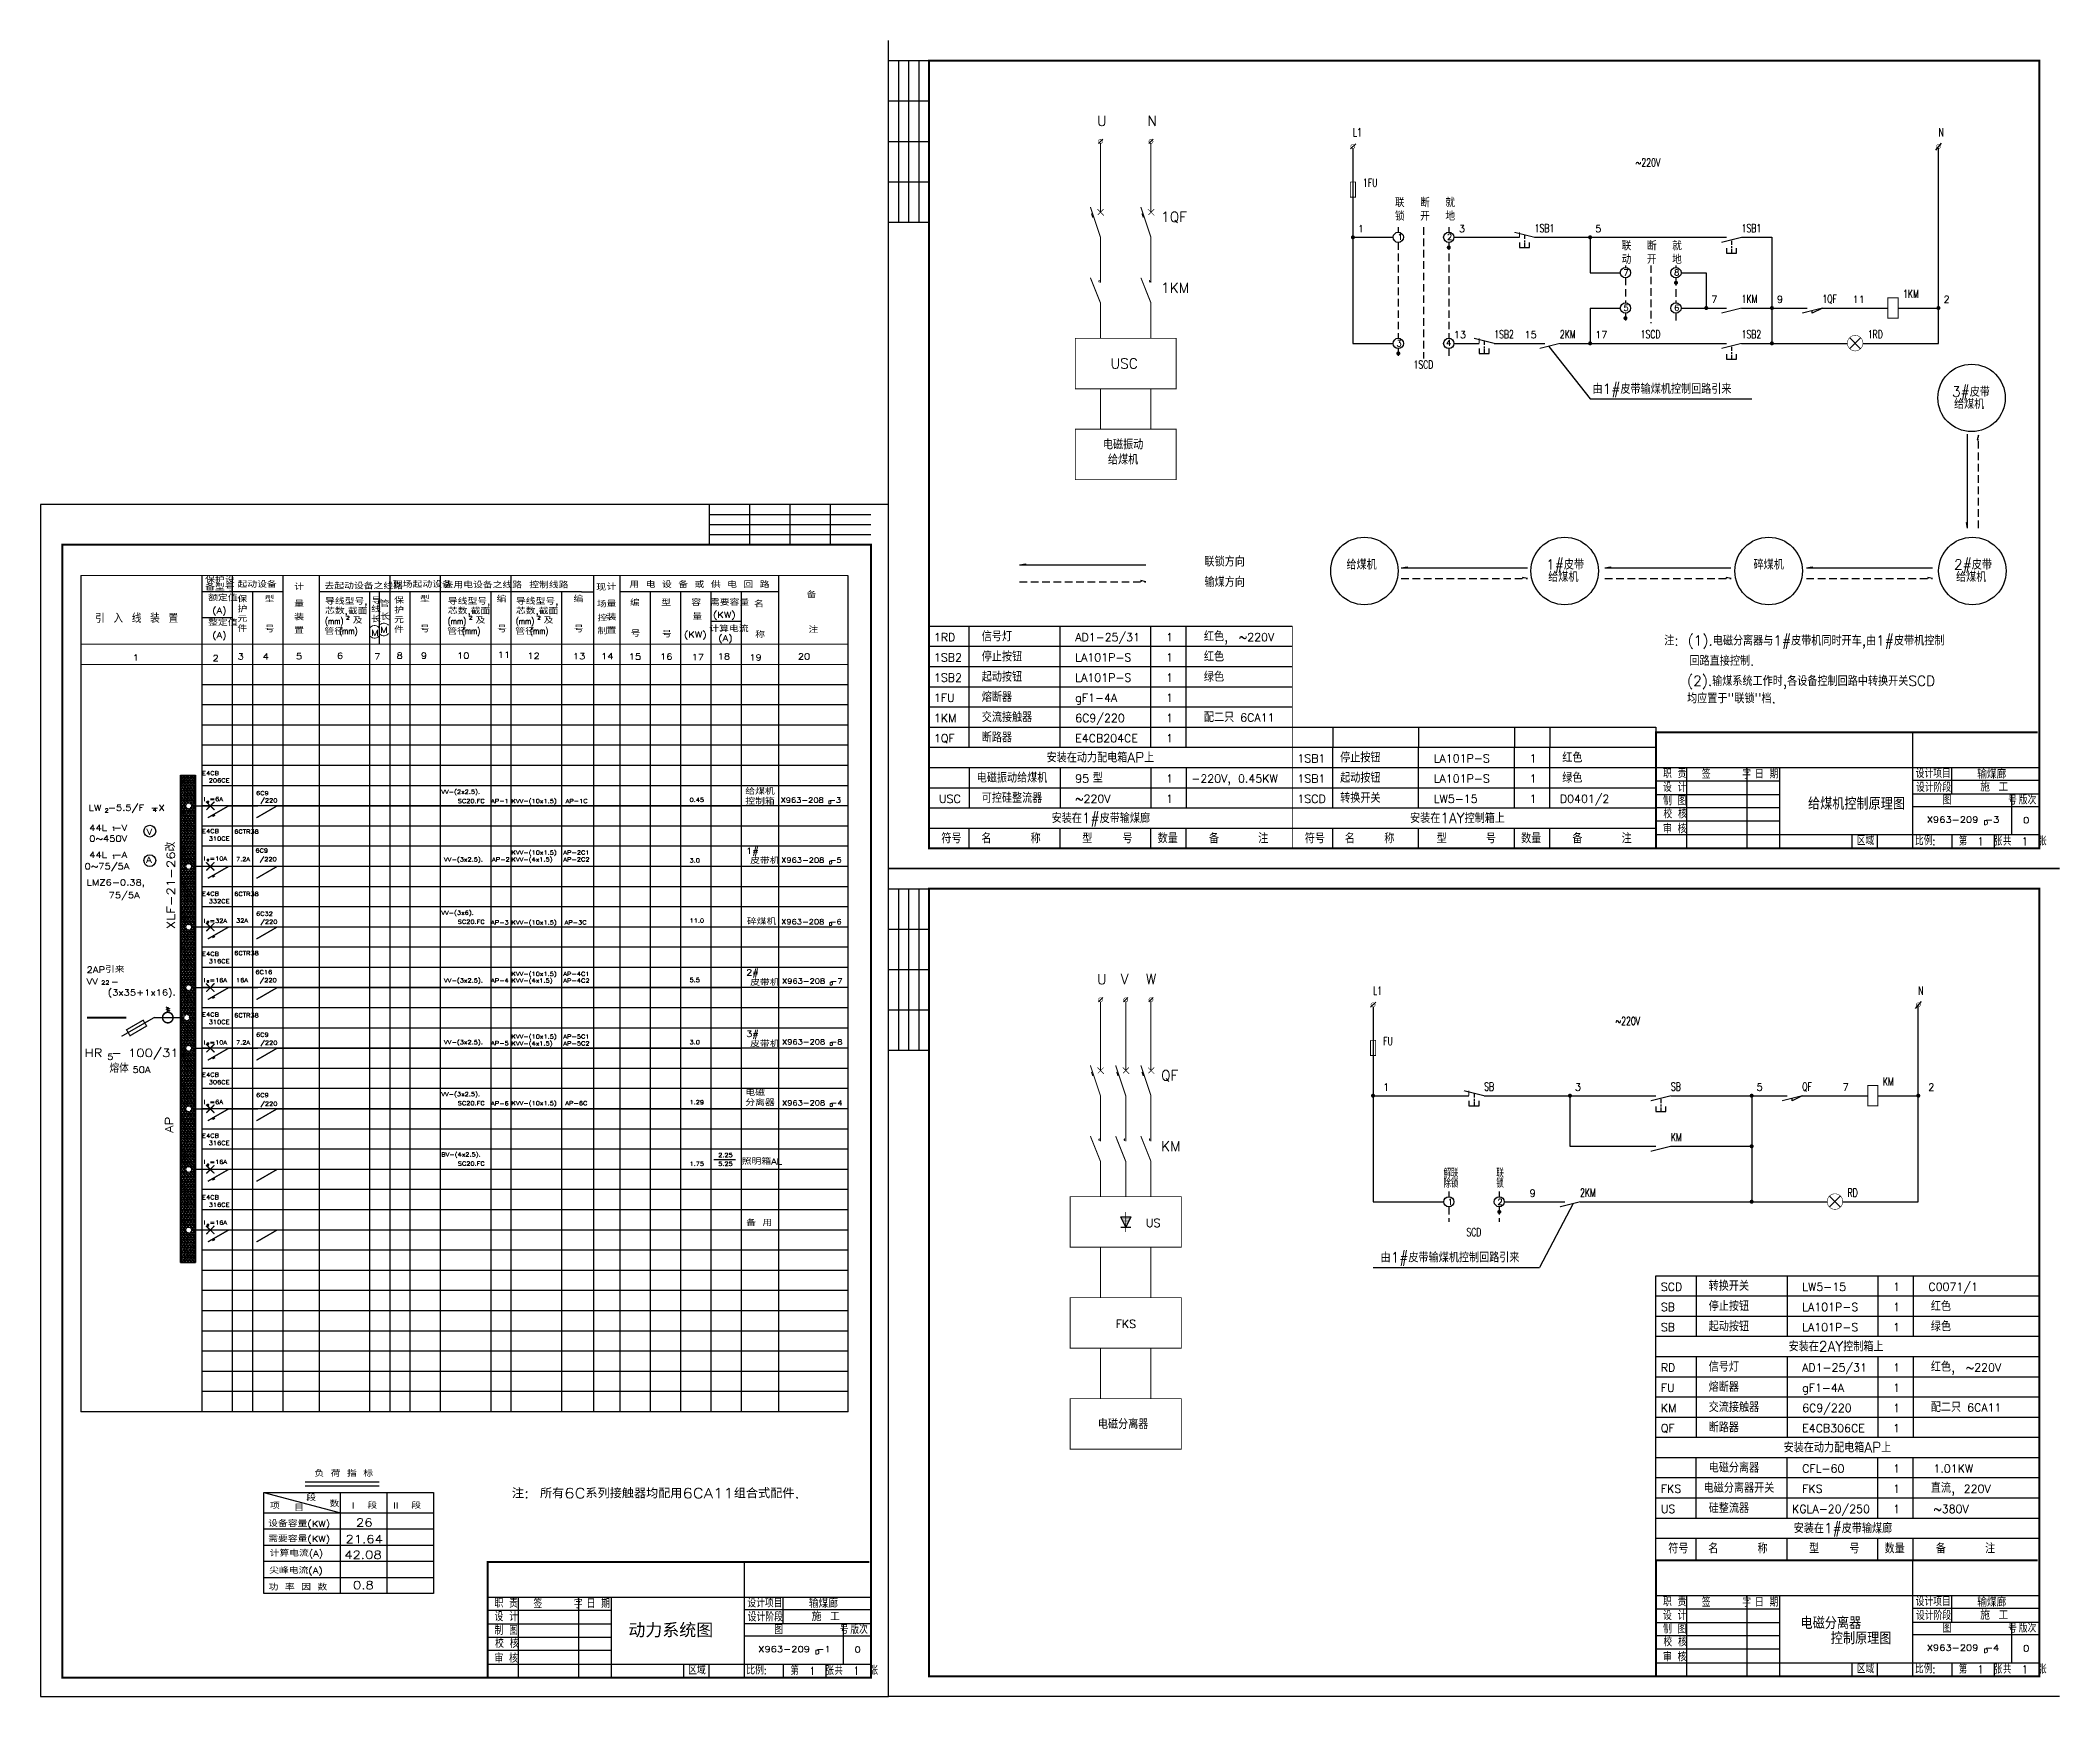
# Model space of a CAD drawing. Extents: x 385 to 3225, y -5 to 1635.
# Drawn here: x 435 to 1435, y -5 to 815 of the extents above; entities that cross this region are included whole.
import ezdxf

# ---------------------------------------------------------------- set-up
doc = ezdxf.new("R2010")
doc.units = 0
doc.header["$LTSCALE"] = 30
doc.header["$MEASUREMENT"] = 0
doc.linetypes.add('CENTER', pattern=[2, 1.25, -0.25, 0.25, -0.25])
doc.linetypes.add('HIDDEN2', pattern=[0.1875, 0.125, -0.0625])
doc.layers.get('0').update_dxf_attribs({"linetype": 'CONTINUOUS'})
for name, color, linetype in [('02', 3, 'CENTER'), ('HZ', 3, 'CONTINUOUS'), ('PDIM', 3, 'CONTINUOUS'), ('SY', 1, 'HIDDEN2'), ('SY1', 5, 'CONTINUOUS')]:
    doc.layers.add(name, color=color, linetype=linetype)
doc.styles.add('HZ', font='txt', dxfattribs={"bigfont": 'hztxt'})

msp = doc.modelspace()

# ---------------------------------------------------------------- texts
at = {"style": 'HZ'}
for s, height, p in [('U', 5, (958.3, 772.7)), ('N', 5, (983.3, 772.7)), ('1QF', 5, (990, 725.1)), ('联', 4, (1105.8, 732.5)), ('锁', 4, (1105.8, 725.8)), ('断', 4, (1118.3, 732.5)), ('就', 4, (1130.8, 732.5)), ('地', 4, (1130.8, 725.8)), ('1', 3.5, (1087.5, 720)), ('开', 4, (1118.3, 725.8)), ('3', 3.5, (1137.5, 720)), ('5', 3.5, (1205, 720)), ('联', 4, (1218.1, 711.1)), ('断', 4, (1230.6, 711.1)), ('就', 4, (1243.1, 711.1)), ('动', 4, (1218.1, 704.4)), ('开', 4, (1230.6, 704.4)), ('地', 4, (1243.1, 704.4)), ('1KM', 5, (990, 690)), ('7', 3.5, (1262.5, 685)), ('9', 3.5, (1295, 685)), ('11', 3.5, (1332.5, 685)), ('2', 3.5, (1377.5, 685)), ('13', 3.5, (1135, 667.5)), ('15', 3.5, (1170, 667.5)), ('17', 3.5, (1205, 667.5)), ('USC', 5, (965, 652.5)), ('由1#皮带输煤机控制回路引来', 5, (1203.7, 640)), ('3#皮带', 5, (1381.7, 638.6)), ('给煤机', 5, (1382.7, 632.5)), ('电磁振动', 5, (961.2, 612.5)), ('给煤机', 5, (963.7, 605)), ('联锁方向', 5, (1011.5, 554.5)), ('给煤机', 5, (1081.8, 553)), ('给煤机', 5, (1181.7, 546.9)), ('1#皮带', 5, (1180.7, 553)), ('碎煤机', 5, (1283.4, 553)), ('2#皮带', 5, (1382.7, 553)), ('给煤机', 5, (1383.7, 546.9)), ('输煤方向', 5, (1011.5, 544.4)), ('1RD', 4, (877.5, 517.5)), ('信号灯', 5, (901.2, 517.5)), ('AD1-25/31', 4, (947.5, 517.5)), ('1', 4, (992.5, 517.5)), ('红色,', 5, (1011.2, 517.5)), (' ~220V', 4, (1025, 517.5)), ('注: (1).电磁分离器与1#皮带机同时开车,由1#皮带机控制', 5, (1239.2, 515.4)), ('1SB2', 4, (877.5, 507.5)), ('停止按钮', 5, (901.2, 507.5)), ('LA101P-S', 4, (947.5, 507.5)), ('1', 4, (992.5, 507.5)), ('红色', 5, (1011.2, 507.5)), ('回路直接控制.', 5, (1251.7, 505.4)), ('1SB2', 4, (877.5, 497.5)), ('起动按钮', 5, (901.2, 497.5)), ('LA101P-S', 4, (947.5, 497.5)), ('1', 4, (992.5, 497.5)), ('绿色', 5, (1011.2, 497.5)), ('(2).输煤系统工作时,各设备控制回路中转换开关SCD', 5, (1250.5, 495.4)), ('1FU', 4, (877.5, 487.5)), ('熔断器', 5, (901.2, 487.5)), ('gF1-4A', 4, (947.5, 487.5)), ('1', 4, (992.5, 487.5)), ('均应置于"联锁"档.', 5, (1250.5, 486.8)), ('1KM', 4, (877.5, 477.5)), ('交流接触器', 5, (901.2, 477.5)), ('6C9/220', 4, (947.5, 477.5)), ('1', 4, (992.5, 477.5)), ('配二只', 5, (1011.2, 477.5)), ('6CA11', 4, (1029.2, 477.7)), ('1QF', 4, (877.5, 467.5)), ('断路器', 5, (901.2, 467.5)), ('E4CB204CE', 4, (947.5, 467.5)), ('1', 4, (992.5, 467.5)), ('安装在动力配电箱AP上', 5, (933.3, 457.5)), ('1SB1', 4, (1057.5, 457.5)), ('停止按钮', 5, (1078.7, 457.5)), ('LA101P-S', 4, (1125, 457.5)), ('1', 4, (1172.5, 457.5)), ('红色', 5, (1188.7, 457.5)), ('电磁振动给煤机', 5, (898.7, 447.5)), ('95', 4, (947.5, 447.5)), ('型', 5, (956.2, 447.5)), ('1', 4, (992.5, 447.5)), ('-220V, 0.45KW', 4, (1005, 447.5)), ('1SB1', 4, (1057.5, 447.5)), ('起动按钮', 5, (1078.7, 447.5)), ('LA101P-S', 4, (1125, 447.5)), ('1', 4, (1172.5, 447.5)), ('绿色', 5, (1188.7, 447.5)), ('USC', 4, (880, 437.5)), ('可控硅整流器', 5, (901.2, 437.5)), ('~220V', 4, (947.5, 437.5)), ('1', 4, (992.5, 437.5)), ('1SCD', 4, (1057.5, 437.5)), ('转换开关', 5, (1078.7, 437.5)), ('LW5-15', 4, (1125, 437.5)), ('1', 4, (1172.5, 437.5)), ('D0401/2', 4, (1187.5, 437.5)), ('  给煤机控制原理图', 6, (1299.7, 434.1)), ('安装在1#皮带输煤廊', 5, (935.8, 427.5)), ('安装在1AY控制箱上', 5, (1113.3, 427.5)), ('符号', 5, (881.2, 417.5)), ('名    称', 5, (901, 417.5)), (' 型   号', 5, (946.5, 417.5)), ('数量', 5, (988.3, 417.5)), ('备    注', 5, (1013.7, 417.5)), ('符号', 5, (1061.2, 417.5)), ('名   称', 5, (1081, 417.5)), ('型    号', 5, (1126.5, 417.5)), ('数量', 5, (1168.3, 417.5)), ('备    注', 5, (1193.7, 417.5)), ('U', 5, (958.3, 347.7)), ('V', 5, (970, 347.8)), ('W', 5, (982.5, 347.8)), ('QF', 5, (990, 300.1)), ('1', 3.5, (1100, 295)), ('3', 3.5, (1195, 295)), ('5', 3.5, (1285, 295)), ('7', 3.5, (1327.5, 295)), ('2', 3.5, (1370, 295)), ('KM', 5, (990, 265)), ('1', 3, (1132, 238.4)), ('2', 3, (1156.6, 238.4)), ('9', 3.5, (1172.5, 242.5)), ('US', 4, (982.5, 227.5)), ('由1#皮带输煤机控制回路引来', 5, (1098.7, 210)), ('转换开关', 5, (1261.2, 195.9)), ('C0071/1', 4, (1370, 195.9)), ('SCD', 4, (1237.5, 195.9)), ('停止按钮', 5, (1261.2, 185.9)), ('LW5-15', 4, (1307.5, 195.9)), ('1', 4, (1352.5, 195.9)), ('红色', 5, (1371.2, 185.9)), ('FKS', 4, (967.5, 177.5)), ('SB', 4, (1237.5, 185.9)), ('起动按钮', 5, (1261.2, 175.9)), ('LA101P-S', 4, (1307.5, 185.9)), ('1', 4, (1352.5, 185.9)), ('绿色', 5, (1371.2, 175.9)), ('SB', 4, (1237.5, 175.9)), ('安装在2AY控制箱上', 5, (1300.8, 165.9)), ('LA101P-S', 4, (1307.5, 175.9)), ('1', 4, (1352.5, 175.9)), ('信号灯', 5, (1261.2, 155.9)), ('AD1-25/31', 4, (1307.5, 155.9)), ('红色,', 5, (1371.2, 155.9)), ('RD', 4, (1237.5, 155.9)), ('熔断器', 5, (1261.2, 145.9)), ('1', 4, (1352.5, 155.9)), (' ~220V', 4, (1385, 155.9)), ('FU', 4, (1237.5, 145.9)), ('交流接触器', 5, (1261.2, 135.9)), ('gF1-4A', 4, (1307.5, 145.9)), ('6C9/220', 4, (1307.5, 135.9)), ('1', 4, (1352.5, 145.9)), ('配二只', 5, (1371.2, 135.9)), ('6CA11', 4, (1389.2, 136.1)), ('电磁分离器', 5, (958.7, 127.5)), ('KM', 4, (1237.5, 135.9)), ('断路器', 5, (1261.2, 125.9)), ('1', 4, (1352.5, 135.9)), ('QF', 4, (1237.5, 125.9)), ('安装在动力配电箱AP上', 5, (1298.3, 115.9)), ('E4CB306CE', 4, (1307.5, 125.9)), ('1', 4, (1352.5, 125.9)), ('电磁分离器', 5, (1261.2, 105.9)), ('电磁分离器开关', 5, (1258.7, 95.9)), ('CFL-60', 4, (1307.5, 105.9)), ('1', 4, (1352.5, 105.9)), ('直流,', 5, (1371.2, 95.9)), ('1.01KW', 4, (1372.5, 105.9)), ('FKS', 4, (1237.5, 95.9)), ('硅整流器', 5, (1261.2, 85.9)), ('KGLA-20/250', 4, (1302.5, 85.9)), ('FKS', 4, (1307.5, 95.9)), ('1', 4, (1352.5, 95.9)), ('220V', 4, (1387.5, 95.9)), ('US', 4, (1237.5, 85.9)), ('安装在1#皮带输煤廊', 5, (1303.3, 75.9)), ('1', 4, (1352.5, 85.9)), ('~380V', 4, (1372.5, 85.9)), ('符号', 5, (1241.2, 65.9)), ('名    称', 5, (1261, 65.9)), (' 型   号', 5, (1306.5, 65.9)), ('数量', 5, (1348.3, 65.9)), ('备    注', 5, (1373.7, 65.9)), ('电磁分离器', 6, (1306.7, 28.4)), ('控制原理图', 6, (1321.7, 20.9))]:
    msp.add_text(s, height=height, dxfattribs=at).set_placement(p)
for s, height, width, p in [('L1', 4, 0.7, (1085, 767.5)), ('N', 4, 0.7, (1375, 767.5)), ('~220V', 4, 0.7, (1225, 752.5)), ('1FU', 4, 0.7, (1090, 742.5)), ('1SB1', 4, 0.7, (1175, 720)), ('1SB1', 4, 0.7, (1277.5, 720)), ('1KM', 4, 0.7, (1357.5, 687.5)), ('1KM', 4, 0.7, (1277.5, 685)), ('1QF', 4, 0.7, (1317.5, 685)), ('1SB2', 4, 0.7, (1155, 667.5)), ('2KM', 4, 0.7, (1187.5, 667.5)), ('1SCD', 4, 0.7, (1227.5, 667.5)), ('1SB2', 4, 0.7, (1277.5, 667.5)), ('1RD', 4, 0.7, (1340, 667.5)), ('1SCD', 4, 0.7, (1115, 652.5)), ('E4CB', 2, 1.2, (515.1, 451.2)), ('输煤廊', 4, 1.2, (1394.2, 449.6)), ('I =6A', 2, 1.2, (515.9, 438.4)), ('206CE', 2, 1.2, (518.4, 447.6)), ('6C9', 2, 1.2, (541.8, 441.3)), (' /220', 2, 1.2, (541.8, 437.7)), ('VV-(2x2.5).', 2, 1.2, (633.5, 442)), ('0.45', 2, 1.2, (756.5, 438)), ('给煤机', 3, 1.2, (784.1, 441.6)), ('控制箱', 3, 1.2, (784.1, 436.7)), ('X963-208 -3', 2.5, 1.2, (801.6, 437.6)), ('施 工', 4, 1.2, (1395.7, 443.2)), ('LW -5.5/F -X', 3, 1.2, (458.9, 433.6)), ('2', 2, 1.2, (466.8, 432.7)), ('4', 2, 1.2, (490.6, 433.1)), ('e', 1.5, 1.2, (517.3, 437.4)), ('SC20.FC', 2, 1.2, (641.7, 437.4)), ('AP-1', 2, 1.2, (658.2, 437.4)), ('KVV-(10x1.5)', 2, 1.2, (668.3, 437.4)), ('AP-1C', 2, 1.2, (695.1, 437.4)), ('D', 1.5, 1.2, (825.1, 437)), ('X963-209 -3', 3, 1.2, (1369.2, 427.7)), ('0', 3, 1.2, (1416.9, 427.4)), ('44L -V', 3, 1.2, (459.2, 423.7)), ('0~450V', 3, 1.2, (459.2, 418.3)), ('1', 2, 1.2, (470.2, 423.7)), ('V', 3, 1.2, (487.6, 421.7)), ('E4CB', 2, 1.2, (515.1, 422.5)), ('310CE', 2, 1.2, (518.4, 418.8)), ('6CTR38', 2, 1.2, (531, 422.3)), ('D', 2, 1.2, (1397.4, 426.7)), ('44L -A', 3, 1.2, (459.2, 410.3)), ('1', 2, 1.2, (470.2, 409.8)), ('A', 3, 1.2, (487.4, 407.8)), ('I =10A', 2, 1.2, (515.9, 408.9)), ('7.2A', 2, 1.2, (531.9, 408.6)), ('6C9', 2, 1.2, (541.5, 412.9)), (' /220', 2, 1.2, (541.5, 408.6)), ('VV-(3x2.5).', 2, 1.2, (634.9, 408.5)), ('AP-2', 2, 1.2, (658.7, 408.5)), ('KVV-(10x1.5)', 2, 1.2, (668.3, 411.9)), ('KVV-(4x1.5)', 2, 1.2, (668.3, 408.5)), ('AP-2C1', 2, 1.2, (694, 411.9)), ('AP-2C2', 2, 1.2, (694, 408.5)), ('1#', 3, 1.2, (784.5, 412.2)), ('皮带机', 3, 1.2, (786.5, 407.3)), ('X963-208 -5', 2.5, 1.2, (801.9, 407.9)), ('0~75/5A', 3, 1.2, (456.9, 404.6)), ('e', 1.5, 1.2, (517.3, 408.7)), ('3.0', 2, 1.2, (756.5, 408)), ('D', 1.5, 1.2, (825.5, 407.2)), ('LMZ6-0.38, ', 3, 1.2, (457.9, 396.6)), ('75/5A', 3, 1.2, (468.8, 390.3)), ('E4CB', 2, 1.2, (515.1, 391.5)), ('6CTR38', 2, 1.2, (531, 391.4)), ('I =32A', 2, 1.2, (515.9, 378.1)), ('332CE', 2, 1.2, (518.4, 387.8)), ('32A', 2, 1.2, (531.9, 378.2)), ('6C32', 2, 1.2, (541.8, 381.6)), ('VV-(3x6).', 2, 1.2, (633.5, 382.1)), ('11.0', 2, 1.2, (756.5, 378.2)), ('碎煤机', 3, 1.2, (784.9, 377.2)), ('e', 1.5, 1.2, (517.3, 378)), (' /220', 2, 1.2, (541.8, 377.6)), ('SC20.FC', 2, 1.2, (641.7, 377.6)), ('AP-3', 2, 1.2, (658.2, 377.3)), ('KVV-(10x1.5)', 2, 1.2, (668.3, 377.3)), ('AP-3C', 2, 1.2, (694.6, 377.3)), ('X963-208 -6', 2.5, 1.2, (801.9, 377.4)), ('D', 1.5, 1.2, (825.5, 376.7)), ('E4CB', 2, 1.2, (515.1, 361.7)), ('316CE', 2, 1.2, (518.4, 358.1)), ('6CTR38', 2, 1.2, (531, 362.1)), ('VV  -', 3, 1.2, (457.9, 347.5)), ('2AP引来', 3, 1.2, (457.9, 353.4)), ('I =16A', 2, 1.2, (515.9, 348.7)), ('16A', 2, 1.2, (531.9, 348.7)), ('6C16', 2, 1.2, (541.5, 352.7)), (' /220', 2, 1.2, (541.5, 348.7)), ('VV-(3x2.5).', 2, 1.2, (634.9, 348.6)), ('AP-4', 2, 1.2, (658.2, 348.5)), ('KVV-(10x1.5)', 2, 1.2, (668.3, 351.8)), ('KVV-(4x1.5)', 2, 1.2, (668.3, 348.5)), ('AP-4C1', 2, 1.2, (694, 351.8)), ('AP-4C2', 2, 1.2, (694, 348.5)), ('5.5', 2, 1.2, (756.5, 348.8)), ('2#', 3, 1.2, (784.5, 352)), ('皮带机', 3, 1.2, (786.5, 347)), ('X963-208 -7', 2.5, 1.2, (802.3, 348)), ('22', 2, 1.2, (465.1, 347.5)), ('   (3x35+1x16).', 3, 1.2, (457.9, 342.1)), ('e', 1.5, 1.2, (517.3, 348.6)), ('D', 1.5, 1.2, (825.9, 347.3)), ('L1', 4, 0.7, (1095, 342.5)), ('N', 4, 0.7, (1365, 342.5)), ('E4CB', 2, 1.2, (515.1, 331.7)), ('310CE', 2, 1.2, (518.4, 328)), ('6CTR38', 2, 1.2, (531, 331.3)), ('~220V', 4, 0.7, (1215, 327.5)), ('6C9', 2, 1.2, (541.8, 321.7)), (' /220', 2, 1.2, (541.8, 317.7)), ('VV-(3x2.5).', 2, 1.2, (634.9, 318)), ('KVV-(10x1.5)', 2, 1.2, (668.3, 320.8)), ('AP-5C1', 2, 1.2, (694, 320.8)), ('3#', 3, 1.2, (784.5, 321.6)), ('X963-208 -8', 2.5, 1.2, (802.3, 317.9)), ('FU', 4, 0.7, (1100, 317.5)), ('HR -', 4, 1.2, (456.9, 311.7)), ('5', 3, 1.2, (468.1, 310.3)), ('100/31', 4, 1.2, (478.4, 311.7)), ('I =10A', 2, 1.2, (515.9, 317.9)), ('e', 1.5, 1.2, (517.3, 317.7)), ('7.2A', 2, 1.2, (531.9, 317.9)), ('AP-5', 2, 1.2, (658.2, 317.5)), ('KVV-(4x1.5)', 2, 1.2, (668.3, 317.4)), ('AP-5C2', 2, 1.2, (694, 317.4)), ('3.0', 2, 1.2, (756.5, 318)), ('皮带机', 3, 1.2, (786.5, 316.6)), ('D', 1.5, 1.2, (825.9, 317.3)), ('熔体', 4, 1.2, (469.2, 303.9)), ('50A', 3, 1.2, (480.6, 303.9)), ('E4CB', 2, 1.2, (515.1, 301.9)), ('306CE', 2, 1.2, (518.4, 298.2)), ('KM', 4, 0.7, (1347.5, 297.5)), ('I =6A', 2, 1.2, (515.9, 288.4)), ('6C9', 2, 1.2, (541.8, 291.8)), ('VV-(3x2.5).', 2, 1.2, (633.5, 292.3)), ('KVV-(10x1.5)', 2, 1.2, (668.3, 287.8)), ('1.29', 2, 1.2, (756.5, 288.3)), ('分离器', 3, 1.2, (784.1, 287.5)), ('电磁', 3, 1.2, (784.1, 292.4)), ('X963-208 -4', 2.5, 1.2, (802.3, 287.7)), ('SB', 4, 0.7, (1150, 295)), ('SB', 4, 0.7, (1150, 295)), ('SB', 4, 0.7, (1150, 295)), ('SB', 4, 0.7, (1242.5, 295)), ('QF', 4, 0.7, (1307.5, 295)), ('e', 1.5, 1.2, (517.3, 287.3)), (' /220', 2, 1.2, (541.8, 287.5)), ('SC20.FC', 2, 1.2, (641.7, 287.8)), ('AP-6', 2, 1.2, (658.2, 287.7)), ('AP-6C', 2, 1.2, (695, 287.8)), ('D', 1.5, 1.2, (825.9, 287.1)), ('E4CB', 2, 1.2, (515.1, 271.7)), ('316CE', 2, 1.2, (518.4, 268.1)), ('KM', 4, 0.7, (1242.5, 270)), ('I =16A', 2, 1.2, (515.9, 258.7)), ('BV-(4x2.5).', 2, 1.2, (633.5, 262.4)), ('2.25', 2, 1.2, (770.7, 262.1)), ('照明箱AL', 3, 1.2, (782.3, 258.4)), ('e', 1.5, 1.2, (517.3, 257.7)), ('SC20.FC', 2, 1.2, (641.7, 257.9)), ('1.75', 2, 1.2, (756.5, 257.8)), ('5.25', 2, 1.2, (770.7, 257.8)), ('解', 4, 0.7, (1129.9, 252)), ('除', 4, 0.7, (1129.9, 247)), ('联', 4, 0.7, (1133.5, 252)), ('锁', 4, 0.7, (1133.5, 247)), ('联', 4, 0.7, (1156, 252)), ('锁', 4, 0.7, (1156, 247)), ('E4CB', 2, 1.2, (515.1, 241.2)), ('2KM', 4, 0.7, (1197.5, 242.5)), ('RD', 4, 0.7, (1330, 242.5)), ('I =16A', 2, 1.2, (515.9, 228.7)), ('316CE', 2, 1.2, (518.4, 237.5)), ('备 用', 3, 1.2, (784.5, 228)), ('e', 1.5, 1.2, (517.3, 227.9)), ('SCD', 4, 0.7, (1141.2, 223)), ('注: 所有6C系列接触器均配用6CA11组合式配件.', 5, 1.2, (668.5, 93.2)), ('26', 4, 1.2, (591.3, 79.2)), ('21.64', 4, 1.2, (586.1, 71)), ('42.08', 4, 1.2, (585.5, 63.2)), ('0.8', 4, 1.2, (589.8, 48.2)), ('输煤廊', 4, 1.2, (815.6, 39)), ('输煤廊', 4, 1.2, (1394.2, 39.6)), ('动力系统图', 7, 1.2, (726.2, 24.3)), ('施 工', 4, 1.2, (817, 32.5)), ('施 工', 4, 1.2, (1395.7, 33.2)), ('X963-209 -4', 3, 1.2, (1369.2, 17.7)), ('0', 3, 1.2, (1416.9, 17.4)), ('X963-209 -1', 3, 1.2, (790.5, 17)), ('D', 2, 1.2, (818.7, 16)), ('0', 3, 1.2, (838.2, 16.8)), ('D', 2, 1.2, (1397.4, 16.7))]:
    msp.add_text(s, height=height, dxfattribs=dict(at, width=width)).set_placement(p)
at = {"style": 'HZ', "width": 1.2}
for s, p in [('XLF-21-26改', (501.6, 375)), ('AP', (500.8, 274.1))]:
    msp.add_text(s, height=4, rotation=90, dxfattribs=at).set_placement(p)
at = {"layer": 'HZ', "color": 3, "style": 'HZ'}
for s, height, width, p in [('职 责', 4.03, 0.8, (1238.6, 449.8)), ('签     字', 4.03, 0.8, (1257.8, 449.5)), ('日 期', 4.03, 0.8, (1284.1, 449.6)), ('设计项目', 4.03, 0.8, (1363.7, 449.9)), ('设 计', 4.03, 0.8, (1238.6, 443)), ('制 图', 4.03, 0.8, (1238.6, 436.3)), ('设计阶段', 4.03, 0.8, (1363.9, 443)), ('图         号', 4.034, 0.8, (1377, 436.7)), ('版次', 4.03, 0.8, (1414.8, 436.8)), ('校 核', 4.03, 0.8, (1238.8, 429.9)), ('审 核', 4.03, 0.8, (1238.6, 422.5)), ('区域', 4.03, 0.8, (1334.5, 416.6)), ('比例:', 4.03, 0.8, (1363.3, 416.6)), ('第  1  张', 4.03, 0.75, (1385.1, 416.4)), ('共  1  张', 4.03, 0.75, (1407, 416.4)), ('职 责', 4.03, 0.8, (659.9, 39.1)), ('签     字', 4.03, 0.8, (679.2, 38.8)), ('日 期', 4.03, 0.8, (705.5, 38.9)), ('设计项目', 4.03, 0.8, (785.1, 39.2)), ('职 责', 4.03, 0.8, (1238.6, 39.8)), ('签     字', 4.03, 0.8, (1257.8, 39.5)), ('日 期', 4.03, 0.8, (1284.1, 39.6)), ('设计项目', 4.03, 0.8, (1363.7, 39.9)), ('设 计', 4.03, 0.8, (659.9, 32.4)), ('制 图', 4.03, 0.8, (659.9, 25.6)), ('设计阶段', 4.03, 0.8, (785.3, 32.3)), ('图         号', 4.034, 0.8, (798.4, 26)), ('版次', 4.03, 0.8, (836.1, 26.1)), ('设 计', 4.03, 0.8, (1238.6, 33)), ('制 图', 4.03, 0.8, (1238.6, 26.3)), ('设计阶段', 4.03, 0.8, (1363.9, 33)), ('图         号', 4.034, 0.8, (1377, 26.7)), ('版次', 4.03, 0.8, (1414.8, 26.8)), ('校 核', 4.03, 0.8, (660.2, 19.2)), ('校 核', 4.03, 0.8, (1238.8, 19.9)), ('审 核', 4.03, 0.8, (659.9, 11.8)), ('区域', 4.03, 0.8, (755.8, 6)), ('比例:', 4.03, 0.8, (784.6, 6)), ('第  1  张', 4.03, 0.75, (806.5, 5.7)), ('共  1  张', 4.03, 0.75, (828.3, 5.8)), ('审 核', 4.03, 0.8, (1238.6, 12.5)), ('区域', 4.03, 0.8, (1334.5, 6.6)), ('比例:', 4.03, 0.8, (1363.3, 6.6)), ('第  1  张', 4.03, 0.75, (1385.1, 6.4)), ('共  1  张', 4.03, 0.75, (1407, 6.4))]:
    msp.add_text(s, height=height, dxfattribs=dict(at, width=width)).set_placement(p)
at = {"layer": 'PDIM', "style": 'HZ'}
for s, height, width, p in [('保护设', 3, 1.2, (516.6, 546.4)), ('备型号', 3, 1.2, (516.6, 542.7)), ('额定值', 3, 1.2, (518.1, 537.4)), ('起动设备', 3, 1.2, (532.6, 544.1)), ('保', 3, 1.2, (532.6, 536.8)), ('型', 3, 1.2, (546.1, 536.8)), ('计', 3, 1.2, (560.7, 542.9)), ('去起动设备之线路', 3, 1.2, (575.7, 543.3)), ('现场起动设备', 3, 1.2, (609.6, 544.1)), ('型', 3, 1.2, (623, 536.8)), ('去用电设备之线路', 3, 1.2, (634.7, 543.8)), ('编', 3, 1.2, (660.9, 536.8)), ('控制线路', 3, 1.2, (677.1, 543.8)), ('编', 3, 1.2, (699, 536.8)), ('现', 3, 1.2, (710.3, 542.6)), ('计', 3, 1.2, (715.4, 542.9)), ('用 电 设 备 或 供 电 回 路', 3, 1.2, (726.7, 544)), ('备', 3, 1.2, (814.5, 539)), ('引 入 线 装 置', 4, 1.2, (462.1, 526.7)), ('(A)', 3, 1.2, (520.1, 531.2)), ('护', 3, 1.2, (532.6, 531.9)), ('元', 3, 1.2, (532.6, 527.1)), ('量', 3, 1.2, (560.7, 534.5)), ('装', 3, 1.2, (560.7, 527.9)), ('芯数,截面', 3, 1.2, (576, 530.9)), ('导线型号,', 3, 1.2, (576, 535.7)), ('2', 1.8, 1.2, (586.4, 528.2)), ('线', 3, 1.2, (598.8, 531.8)), ('长', 3, 1.2, (598.8, 526.9)), ('导', 3, 1.2, (599.1, 536)), ('管', 3, 1.2, (603, 534.5)), ('长', 3, 1.2, (603.3, 528.1)), ('保', 3, 1.2, (610.2, 536.2)), ('护', 3, 1.2, (610.2, 531.3)), ('芯数,截面', 3, 1.2, (636.8, 530.9)), ('导线型号,', 3, 1.2, (636.8, 535.7)), ('2', 1.8, 1.2, (647.2, 528.2)), ('芯数,截面', 3, 1.2, (670.5, 530.9)), ('导线型号,', 3, 1.2, (670.5, 535.7)), ('2', 1.8, 1.2, (681, 528.2)), ('场', 3, 1.2, (710.6, 534.4)), ('控', 3, 1.2, (710.9, 527.4)), ('量', 3, 1.2, (715.4, 534.5)), ('装', 3, 1.2, (715.4, 527.9)), ('编', 3, 1.2, (727, 535)), ('型', 3, 1.2, (742.5, 535)), ('容', 3, 1.2, (757.3, 535.1)), ('量', 3, 1.2, (757.9, 528.1)), ('需要容量', 3, 1.2, (766.6, 535.2)), ('(KW)', 3, 1.2, (768.1, 529.1)), ('名', 3, 1.2, (788.4, 534.4)), ('整定值', 3, 1.2, (518.1, 525.1)), ('(A)', 3, 1.2, (520.1, 519)), ('件', 3, 1.2, (532.6, 522.2)), ('号', 3, 1.2, (546.1, 522)), ('置', 3, 1.2, (560.7, 521.3)), ('管径', 3, 1.2, (575.7, 520.8)), ('(mm)', 3, 0.8, (576, 526)), ('(mm)', 3, 0.8, (583, 521.1)), ('及', 3, 1.2, (589.7, 526.3)), ('M', 3, 1.2, (598.8, 520.2)), ('M', 3, 1.2, (603.3, 521.7)), ('件', 3, 1.2, (610.2, 521.6)), ('元', 3, 1.2, (610.2, 526.5)), ('号', 3, 1.2, (623, 522)), ('管径', 3, 1.2, (636.5, 520.8)), ('(mm)', 3, 0.8, (636.8, 526)), ('(mm)', 3, 0.8, (643.8, 521.1)), ('及', 3, 1.2, (650.5, 526.3)), ('号', 3, 1.2, (661.2, 522)), ('管径', 3, 1.2, (670.2, 520.8)), ('(mm)', 3, 0.8, (670.5, 526)), ('(mm)', 3, 0.8, (677.5, 521.1)), ('及', 3, 1.2, (684.2, 526.3)), ('号', 3, 1.2, (699.2, 522)), ('制', 3, 1.2, (710.9, 521)), ('置', 3, 1.2, (715.4, 521.3)), ('号', 3, 1.2, (727.3, 519.8)), ('号', 3, 1.2, (742.8, 519.5)), ('(KW)', 3, 1.2, (753.7, 519.3)), ('计算电流', 3, 1.2, (766.3, 522.1)), ('(A)', 3, 1.2, (770.7, 517.5)), ('称', 3, 1.2, (789, 519.2)), ('注', 3, 1.2, (815.4, 521.6)), ('1', 3, 1.2, (480.7, 507.9)), ('2', 3, 1.2, (520.3, 507.7)), ('3', 3, 1.2, (532.7, 508.5)), ('4', 3, 1.2, (545.1, 508.5)), ('5', 3, 1.2, (561.6, 508.6)), ('6', 3, 1.2, (581.9, 508.8)), ('7', 3, 1.2, (600.4, 508.5)), ('8', 3, 1.2, (611.4, 508.9)), ('9', 3, 1.2, (623.4, 508.9)), ('10', 3, 1.2, (641.3, 508.9)), ('11', 3, 1.2, (661.5, 509.3)), ('12', 3, 1.2, (676.2, 508.8)), ('13', 3, 1.2, (698.7, 508.6)), ('14', 3, 1.2, (712.7, 508.6)), ('15', 3, 1.2, (726.4, 508.4)), ('16', 3, 1.2, (741.9, 508.4)), ('17', 3, 1.2, (757.5, 508.2)), ('18', 3, 1.2, (770.4, 508.5)), ('19', 3, 1.2, (786.1, 508)), ('20', 3, 1.2, (810.1, 508.5)), ('负 荷 指 标', 3, 1.2, (570.7, 103.9)), ('项 ', 3, 1.2, (548.7, 87.9)), ('目', 3, 1.2, (560.7, 86.9)), ('段', 3, 1.2, (566.7, 91.9)), ('数', 3, 1.2, (578.2, 88.9)), ('I  段', 3, 1.2, (589.3, 88.1)), ('II  段', 3, 1.2, (609.8, 88.1)), ('设备容量(KW)', 3, 1.2, (547.8, 79.1)), ('需要容量(KW)', 3, 1.2, (547.8, 71.6)), ('计算电流(A)', 3, 1.2, (548.5, 64.4)), ('功 率 因 数', 3, 1.2, (548, 47.6)), ('尖峰电流(A)', 3, 1.2, (548.3, 55.9))]:
    msp.add_text(s, height=height, dxfattribs=dict(at, width=width)).set_placement(p)
at = {"layer": 'PDIM', "style": 'HZ', "width": 1.2}
for p in [(601.8, 518.4), (606.4, 519.6)]:
    msp.add_text('( )', height=3, rotation=90, dxfattribs=at).set_placement(p)
at = {"layer": 'SY1', "style": 'HZ'}
for s, p in [('1', (1107.1, 716.2)), ('2', (1131.6, 716.2)), ('7', (1219, 698.5)), ('8', (1244.1, 698.6)), ('5', (1219, 681.1)), ('6', (1244.1, 681.1)), ('3', (1106.6, 663.5)), ('4', (1131.2, 663.7))]:
    msp.add_text(s, height=3, dxfattribs=at).set_placement(p)

# ---------------------------------------------------------------- blocks, each defined once
blk = doc.blocks.new('FU')
at = {"const_width": 0.4}
blk.add_lwpolyline([(-1.2, -0.1), (1.3, -0.1), (1.3, -7.6), (-1.3, -7.6), (-1.3, -0.1)], dxfattribs=at)
blk = doc.blocks.new('*X21')
at = {"color": 0}
for p, q in [((127.1875, 360), (127.1875, 360)), ((125.46875, 359.6875), (125.46875, 359.6875)), ((125.78125, 359.6875), (125.78125, 359.6875)), ((126.09375, 359.6875), (126.09375, 359.6875)), ((126.40625, 359.6875), (126.40625, 359.6875)), ((126.71875, 359.6875), (126.71875, 359.6875)), ((127.03125, 359.6875), (127.03125, 359.6875))]:
    blk.add_line(p, q, dxfattribs=at)
blk = doc.blocks.new('*X22')
at = {"color": 0}
for p, q in [((184.6875, 354.375), (184.6875, 354.375)), ((185, 354.375), (185, 354.375)), ((185.3125, 354.375), (185.3125, 354.375)), ((185.625, 354.375), (185.625, 354.375))]:
    blk.add_line(p, q, dxfattribs=at)
blk = doc.blocks.new('*X23')
at = {"color": 0}
for p, q in [((409.6875, 436.875), (409.6875, 436.875)), ((409.84375, 437.8125), (409.84375, 437.8125)), ((409.84375, 437.1875), (409.84375, 437.1875)), ((410, 438.125), (410, 438.125)), ((410, 437.5), (410, 437.5)), ((410, 436.875), (410, 436.875)), ((410.15625, 438.4375), (410.15625, 438.4375)), ((410.15625, 437.8125), (410.15625, 437.8125)), ((410.15625, 437.1875), (410.15625, 437.1875))]:
    blk.add_line(p, q, dxfattribs=at)
blk = doc.blocks.new('H')
for p, q in [((-1, 5.4), (1, 4.4)), ((-1, 4.4), (1, 3.4))]:
    blk.add_line(p, q)
at = {"const_width": 0.75}
blk.add_lwpolyline([(-2.6, 0.1, 1), (2.6, 0.1, 1)], format="xyb", close=True, dxfattribs=at)
at = {"const_width": 1}
blk.add_lwpolyline([(0, 3), (0, 5.4)], dxfattribs=at)
blk = doc.blocks.new('*X18')
at = {"color": 0}
for p, q in [((115.15625, 237.1875), (115.15625, 237.1875)), ((115.3125, 236.875), (115.3125, 236.875)), ((115.46875, 237.1875), (115.46875, 237.1875)), ((115.46875, 236.5625), (115.46875, 236.5625)), ((115.625, 236.875), (115.625, 236.875)), ((115.625, 236.25), (115.625, 236.25)), ((115.78125, 237.1875), (115.78125, 237.1875)), ((115.78125, 236.5625), (115.78125, 236.5625)), ((115.78125, 235.9375), (115.78125, 235.9375)), ((115.9375, 236.875), (115.9375, 236.875)), ((115.9375, 236.25), (115.9375, 236.25)), ((115.9375, 235.625), (115.9375, 235.625)), ((116.09375, 237.1875), (116.09375, 237.1875)), ((116.09375, 236.5625), (116.09375, 236.5625)), ((116.09375, 235.9375), (116.09375, 235.9375)), ((116.09375, 235.3125), (116.09375, 235.3125)), ((116.25, 236.875), (116.25, 236.875)), ((116.25, 236.25), (116.25, 236.25)), ((116.25, 235.625), (116.25, 235.625)), ((116.25, 235), (116.25, 235)), ((116.40625, 237.1875), (116.40625, 237.1875)), ((116.40625, 236.5625), (116.40625, 236.5625)), ((116.40625, 235.9375), (116.40625, 235.9375)), ((116.40625, 235.3125), (116.40625, 235.3125)), ((116.40625, 234.6875), (116.40625, 234.6875)), ((116.5625, 236.875), (116.5625, 236.875)), ((116.5625, 236.25), (116.5625, 236.25)), ((116.5625, 235.625), (116.5625, 235.625)), ((116.5625, 235), (116.5625, 235)), ((116.5625, 234.375), (116.5625, 234.375)), ((116.71875, 237.1875), (116.71875, 237.1875)), ((116.71875, 236.5625), (116.71875, 236.5625)), ((116.71875, 235.9375), (116.71875, 235.9375)), ((116.71875, 235.3125), (116.71875, 235.3125)), ((116.71875, 234.6875), (116.71875, 234.6875)), ((116.71875, 234.0625), (116.71875, 234.0625)), ((116.875, 236.875), (116.875, 236.875)), ((116.875, 236.25), (116.875, 236.25)), ((116.875, 235.625), (116.875, 235.625)), ((116.875, 235), (116.875, 235)), ((116.875, 234.375), (116.875, 234.375)), ((116.875, 233.75), (116.875, 233.75)), ((117.03125, 237.1875), (117.03125, 237.1875)), ((117.03125, 236.5625), (117.03125, 236.5625)), ((117.03125, 235.9375), (117.03125, 235.9375)), ((117.03125, 235.3125), (117.03125, 235.3125)), ((117.03125, 234.6875), (117.03125, 234.6875)), ((117.03125, 234.0625), (117.03125, 234.0625)), ((117.03125, 233.4375), (117.03125, 233.4375)), ((117.1875, 236.875), (117.1875, 236.875)), ((117.1875, 236.25), (117.1875, 236.25)), ((117.1875, 235.625), (117.1875, 235.625)), ((117.1875, 235), (117.1875, 235)), ((117.1875, 234.375), (117.1875, 234.375)), ((117.1875, 233.75), (117.1875, 233.75)), ((117.1875, 233.125), (117.1875, 233.125)), ((117.34375, 237.1875), (117.34375, 237.1875)), ((117.34375, 236.5625), (117.34375, 236.5625)), ((117.34375, 235.9375), (117.34375, 235.9375)), ((117.34375, 235.3125), (117.34375, 235.3125)), ((117.34375, 234.6875), (117.34375, 234.6875)), ((117.34375, 234.0625), (117.34375, 234.0625)), ((117.34375, 233.4375), (117.34375, 233.4375)), ((117.34375, 232.8125), (117.34375, 232.8125)), ((117.5, 236.875), (117.5, 236.875)), ((117.5, 236.25), (117.5, 236.25)), ((117.5, 235.625), (117.5, 235.625)), ((117.5, 235), (117.5, 235)), ((117.5, 234.375), (117.5, 234.375)), ((117.5, 233.75), (117.5, 233.75)), ((117.5, 233.125), (117.5, 233.125)), ((117.65625, 237.1875), (117.65625, 237.1875)), ((117.65625, 236.5625), (117.65625, 236.5625)), ((117.65625, 235.9375), (117.65625, 235.9375)), ((117.65625, 235.3125), (117.65625, 235.3125)), ((117.65625, 234.6875), (117.65625, 234.6875)), ((117.65625, 234.0625), (117.65625, 234.0625)), ((117.65625, 233.4375), (117.65625, 233.4375)), ((117.8125, 236.875), (117.8125, 236.875)), ((117.8125, 236.25), (117.8125, 236.25)), ((117.8125, 235.625), (117.8125, 235.625)), ((117.8125, 235), (117.8125, 235)), ((117.8125, 234.375), (117.8125, 234.375)), ((117.8125, 233.75), (117.8125, 233.75)), ((117.96875, 237.1875), (117.96875, 237.1875)), ((117.96875, 236.5625), (117.96875, 236.5625)), ((117.96875, 235.9375), (117.96875, 235.9375)), ((117.96875, 235.3125), (117.96875, 235.3125)), ((117.96875, 234.6875), (117.96875, 234.6875)), ((117.96875, 234.0625), (117.96875, 234.0625)), ((118.125, 236.875), (118.125, 236.875)), ((118.125, 236.25), (118.125, 236.25)), ((118.125, 235.625), (118.125, 235.625)), ((118.125, 235), (118.125, 235)), ((118.125, 234.375), (118.125, 234.375)), ((118.28125, 237.1875), (118.28125, 237.1875)), ((118.28125, 236.5625), (118.28125, 236.5625)), ((118.28125, 235.9375), (118.28125, 235.9375)), ((118.28125, 235.3125), (118.28125, 235.3125)), ((118.28125, 234.6875), (118.28125, 234.6875)), ((118.4375, 236.875), (118.4375, 236.875)), ((118.4375, 236.25), (118.4375, 236.25)), ((118.4375, 235.625), (118.4375, 235.625)), ((118.4375, 235), (118.4375, 235)), ((118.59375, 237.1875), (118.59375, 237.1875)), ((118.59375, 236.5625), (118.59375, 236.5625)), ((118.59375, 235.9375), (118.59375, 235.9375)), ((118.59375, 235.3125), (118.59375, 235.3125)), ((118.75, 236.875), (118.75, 236.875)), ((118.75, 236.25), (118.75, 236.25)), ((118.75, 235.625), (118.75, 235.625)), ((118.90625, 237.1875), (118.90625, 237.1875)), ((118.90625, 236.5625), (118.90625, 236.5625)), ((118.90625, 235.9375), (118.90625, 235.9375)), ((119.0625, 236.875), (119.0625, 236.875)), ((119.0625, 236.25), (119.0625, 236.25)), ((119.21875, 237.1875), (119.21875, 237.1875)), ((119.21875, 236.5625), (119.21875, 236.5625)), ((119.375, 236.875), (119.375, 236.875)), ((119.53125, 237.1875), (119.53125, 237.1875))]:
    blk.add_line(p, q, dxfattribs=at)

# ---------------------------------------------------------------- hatches: boundary and pattern name
h = msp.add_hatch()
h.set_pattern_fill('NET3', color=256, scale=10, style=0)
h.set_pattern_definition([(0, (335, -12.5), (0, 1.25), []), (60, (335, -12.5), (-1.0825318, 0.625), []), (120, (335, -12.5), (-1.0825318, -0.625), [])])
edge = h.paths.add_edge_path(flags=16)
edge.add_arc((508.4, 436), 1.24, 180, 360)
edge.add_arc((508.4, 436), 1.24, 0, 180)
edge = h.paths.add_edge_path(flags=16)
edge.add_arc((508.4, 406), 1.24, 180, 360)
edge.add_arc((508.4, 406), 1.24, 0, 180)
edge = h.paths.add_edge_path(flags=16)
edge.add_arc((508.4, 376), 1.24, 180, 360)
edge.add_arc((508.4, 376), 1.24, 0, 180)
edge = h.paths.add_edge_path(flags=16)
edge.add_arc((508.4, 346), 1.24, 180, 360)
edge.add_arc((508.4, 346), 1.24, 0, 180)
edge = h.paths.add_edge_path(flags=16)
edge.add_arc((508.4, 316), 1.24, 180, 360)
edge.add_arc((508.4, 316), 1.24, 0, 180)
edge = h.paths.add_edge_path(flags=16)
edge.add_arc((508.4, 286), 1.24, 180, 360)
edge.add_arc((508.4, 286), 1.24, 0, 180)
edge = h.paths.add_edge_path(flags=16)
edge.add_arc((508.4, 256), 1.24, 180, 360)
edge.add_arc((508.4, 256), 1.24, 0, 180)
edge = h.paths.add_edge_path(flags=16)
edge.add_arc((507.5, 331.2), 1.38, 180, 360)
edge.add_arc((507.5, 331.2), 1.38, 0, 180)
edge = h.paths.add_edge_path(flags=16)
edge.add_arc((508.4, 226), 1.24, 180, 360)
edge.add_arc((508.4, 226), 1.24, 0, 180)
h.paths.add_polyline_path([(504.4, 210), (511.8, 210), (511.8, 451.2), (504.4, 451.2)])

# ---------------------------------------------------------------- linework, layer by layer
for p, q in [((855, 405), (855, 815)), ((855, 805), (875, 805)), ((860, 805), (860, 725)), ((865, 805), (865, 725)), ((870, 805), (870, 725)), ((855, 785), (875, 785)), ((855, 765), (875, 765)), ((961.1, 766.1), (959, 764)), ((986.1, 766.1), (983.9, 764)), ((1086.4, 763.8), (1083.8, 761.3)), ((1085, 761.5), (1085, 665)), ((1376.4, 764.1), (1373.5, 760.7)), ((1375, 762.4), (1375, 762.5)), ((1375, 665), (1375, 761.6)), ((855, 745), (875, 745)), ((855, 725), (875, 725)), ((1085, 717.5), (1105, 717.5)), ((1135, 717.5), (1167.5, 717.5)), ((1167.5, 715), (1167.5, 712.5)), ((1167.5, 712.5), (1172.5, 712.5)), ((1170, 718.6), (1170, 716.7)), ((1170, 716), (1170, 715)), ((1170, 714.6), (1170, 712.4)), ((1172.5, 712.5), (1172.5, 715)), ((1175, 717.5), (1175, 717.5)), ((1175, 717.5), (1270, 717.5)), ((1202.5, 717.5), (1202.5, 700)), ((1270, 717.5), (1270, 717.5)), ((1270, 717.5), (1270, 717.5)), ((1270, 712.2), (1270, 709.7)), ((1272.5, 715.8), (1272.5, 713.8)), ((1272.5, 713.2), (1272.5, 712.2)), ((1272.5, 711.7), (1272.5, 709.6)), ((1275, 709.7), (1275, 712.2)), ((1277.5, 717.5), (1292.5, 717.5)), ((1292.5, 717.5), (1292.5, 682.5)), ((1202.5, 700), (1217.5, 700)), ((1247.5, 700), (1260, 700)), ((1260, 700), (1260, 682.5)), ((1270, 709.7), (1275, 709.7)), ((1202.5, 682.5), (1217.5, 682.5)), ((1202.5, 682.5), (1202.5, 665)), ((1247.5, 682.5), (1270, 682.5)), ((1277.5, 682.5), (1292.5, 682.5)), ((1292.5, 682.5), (1292.5, 665)), ((1292.5, 682.5), (1310, 682.5)), ((1317.5, 682.5), (1312.5, 680)), ((1312.5, 680), (1312.5, 681.2)), ((1317.5, 682.5), (1350, 682.5)), ((1355, 682.5), (1375, 682.5)), ((1085, 665), (1105, 665)), ((1135, 665), (1147.5, 665)), ((1147.5, 662.5), (1147.5, 660)), ((1147.5, 660), (1152.5, 660)), ((1150, 666.1), (1150, 664.2)), ((1150, 663.5), (1150, 662.5)), ((1150, 662.1), (1150, 659.9)), ((1152.5, 660), (1152.5, 662.5)), ((1155, 665), (1155, 665)), ((1155, 665), (1180, 665)), ((1182.1, 663.4), (1202.5, 637.5)), ((1187.5, 665), (1202.5, 665)), ((1202.5, 665), (1270, 665)), ((1272.5, 663.3), (1272.5, 661.3)), ((1272.5, 660.7), (1272.5, 659.7)), ((1277.5, 665), (1330, 665)), ((1331.1, 662.5), (1336.4, 667.8)), ((1331.1, 667.8), (1336.3, 662.5)), ((1337.5, 665), (1375, 665)), ((1270, 659.7), (1270, 657.2)), ((1270, 657.2), (1275, 657.2)), ((1272.5, 659.2), (1272.5, 657.1)), ((1275, 657.2), (1275, 659.7)), ((1202.5, 637.5), (1282.5, 637.5)), ((1389.4, 573.5), (1389.4, 620)), ((855, 585.3), (435, 585.3)), ((435, 585.3), (435, -5)), ((766.3, 565.3), (766.3, 585.3)), ((766.3, 580.3), (846.3, 580.3)), ((786.3, 565.3), (786.3, 585.3)), ((806.3, 565.3), (806.3, 585.3)), ((826.3, 565.3), (826.3, 585.3)), ((855, -5), (855, 585.3)), ((766.3, 575.3), (846.3, 575.3)), ((766.3, 570.3), (846.3, 570.3)), ((1389.4, 573.5), (1388.9, 576.3)), ((1388.9, 576.3), (1389.4, 576.3)), ((846.3, 545.3), (846.3, 565.3)), ((919.9, 555.4), (982.4, 555.4)), ((920, 555.4), (922.8, 555.9)), ((922.8, 555.9), (922.8, 555.4)), ((1108.9, 553.9), (1171.4, 553.9)), ((1109, 553.9), (1111.8, 554.4)), ((1111.8, 554.4), (1111.8, 553.9)), ((1209.7, 553.9), (1272.2, 553.9)), ((1209.8, 553.9), (1212.6, 554.4)), ((1212.6, 554.4), (1212.6, 553.9)), ((1309.6, 553.9), (1372.1, 553.9)), ((1309.7, 553.9), (1312.5, 554.4)), ((1312.5, 554.4), (1312.5, 553.9)), ((875, 525), (1055, 525)), ((895, 465), (895, 525)), ((940, 465), (940, 525)), ((985, 465), (985, 525)), ((1002.5, 465), (1002.5, 525)), ((875, 515), (1055, 515)), ((875, 505), (1055, 505)), ((875, 495), (1055, 495)), ((875, 485), (1055, 485)), ((875, 475), (1235, 475)), ((1075, 475), (1075, 465)), ((1117.5, 475), (1117.5, 465)), ((1165, 475), (1165, 465)), ((1182.5, 475), (1182.5, 465)), ((1235, 475), (1235, 472.1)), ((875, 465), (1235, 465)), ((1075, 435), (1075, 465)), ((1117.5, 435), (1117.5, 465)), ((1165, 435), (1165, 465)), ((1182.5, 435), (1182.5, 465)), ((504.4, 210), (504.4, 451.2)), ((504.4, 451.2), (511.8, 451.2)), ((511.8, 451.2), (511.8, 210)), ((875, 455), (1235, 455)), ((895, 455), (895, 435)), ((940, 455), (940, 435)), ((985, 455), (985, 435)), ((1002.5, 455), (1002.5, 435)), ((1235.5, 455), (1424.5, 455)), ((875, 445), (1235, 445)), ((875, 435), (1055, 435)), ((1055, 435), (1235, 435)), ((875, 425), (937.5, 425)), ((875, 425), (1235, 425)), ((895, 415), (895, 425)), ((940, 415), (940, 425)), ((985, 415), (985, 425)), ((1002.5, 415), (1002.5, 425)), ((1075, 415), (1075, 425)), ((1117.5, 415), (1117.5, 425)), ((1165, 415), (1165, 425)), ((1182.5, 415), (1182.5, 425)), ((1435, 405), (855, 405)), ((855, -5), (855, 405)), ((855, 405), (1435, 405)), ((855, 405), (875, 405)), ((855, 395), (875, 395)), ((860, 395), (860, 315)), ((865, 395), (865, 315)), ((870, 395), (870, 315)), ((855, 375), (875, 375)), ((855, 355), (875, 355)), ((961.1, 341.1), (959, 339)), ((973.6, 341.1), (971.4, 339)), ((986.1, 341.1), (983.9, 339)), ((855, 335), (875, 335)), ((1096.4, 338.8), (1093.8, 336.3)), ((1095, 336.5), (1095, 240)), ((1366.4, 339.1), (1363.5, 335.7)), ((1365, 337.4), (1365, 337.5)), ((1365, 240), (1365, 336.6)), ((855, 315), (875, 315)), ((1095, 292.5), (1142.5, 292.5)), ((1142.5, 290), (1142.5, 287.5)), ((1145, 293.6), (1145, 291.7)), ((1145, 291), (1145, 290)), ((1147.5, 287.5), (1147.5, 290)), ((1150, 292.5), (1150, 292.5)), ((1150, 292.5), (1235, 292.5)), ((1192.5, 292.5), (1192.5, 267.5)), ((1235, 292.5), (1235, 292.5)), ((1235, 292.5), (1235, 292.5)), ((1237.5, 290.8), (1237.5, 288.8)), ((1242.5, 292.5), (1300, 292.5)), ((1282.5, 292.5), (1282.5, 257.5)), ((1307.5, 292.5), (1302.5, 290)), ((1302.5, 290), (1302.5, 291.2)), ((1307.5, 292.5), (1340, 292.5)), ((1345, 292.5), (1365, 292.5)), ((1142.5, 287.5), (1147.5, 287.5)), ((1145, 289.6), (1145, 287.4)), ((1235, 287.2), (1235, 284.7)), ((1235, 284.7), (1240, 284.7)), ((1237.5, 288.2), (1237.5, 287.2)), ((1237.5, 286.7), (1237.5, 284.6)), ((1240, 284.7), (1240, 287.2)), ((768.5, 260.9), (779.3, 260.9)), ((1192.5, 267.5), (1235, 267.5)), ((1242.5, 267.5), (1282.5, 267.5)), ((1282.5, 257.5), (1282.5, 240)), ((1095, 240), (1130, 240)), ((1160, 240), (1190, 240)), ((1197.5, 240), (1320, 240)), ((1321.1, 237.5), (1326.4, 242.8)), ((1321.1, 242.8), (1326.3, 237.5)), ((1327.5, 240), (1365, 240)), ((970, 232.5), (975, 232.5)), ((972.5, 227.5), (970, 232.5)), ((975, 232.5), (972.5, 227.5)), ((1194.1, 239.1), (1177.5, 207.5)), ((970, 227.5), (975, 227.5)), ((504.4, 210), (511.8, 210)), ((1095, 207.5), (1177.5, 207.5)), ((1235, 203.4), (1425, 203.4)), ((1255, 203.4), (1255, 173.4)), ((1300, 203.4), (1300, 173.4)), ((1345, 203.4), (1345, 173.4)), ((1362.5, 203.4), (1362.5, 173.4)), ((1235, 193.4), (1425, 193.4)), ((1235, 183.4), (1425, 183.4)), ((1235, 173.4), (1425, 173.4)), ((1235, 163.4), (1425, 163.4)), ((1255, 163.4), (1255, 123.4)), ((1300, 163.4), (1300, 123.4)), ((1345, 163.4), (1345, 123.4)), ((1362.5, 163.4), (1362.5, 123.4)), ((1235, 153.4), (1425, 153.4)), ((1235, 143.4), (1425, 143.4)), ((1235, 133.4), (1425, 133.4)), ((1235, 123.4), (1425, 123.4)), ((1235, 113.4), (1425, 113.4)), ((1255, 83.4), (1255, 113.4)), ((1300, 83.4), (1300, 113.4)), ((1345, 83.4), (1345, 113.4)), ((1362.5, 83.4), (1362.5, 113.4)), ((1235, 103.4), (1425, 103.4)), ((1235, 93.4), (1425, 93.4)), ((1235, 83.4), (1425, 83.4)), ((1235, 73.4), (1425, 73.4)), ((1255, 62.4), (1255, 73.4)), ((1300, 62.4), (1300, 73.4)), ((1345, 62.4), (1345, 73.4)), ((1362.5, 62.4), (1362.5, 73.4)), ((656.8, 44.3), (845.9, 44.3)), ((1235.5, 45), (1424.5, 45)), ((435, -5), (855, -5)), ((1435, -5), (855, -5))]:
    msp.add_line(p, q)
for points, const_width in [([(875, 415), (875, 805), (1425, 805), (1425, 415), (875, 415)], 1), ([(960, 730), (960, 764.1)], 0.5), ([(985, 730), (985, 764)], 0.5), ([(960, 695), (960, 717.5), (955, 732.5)], 0.5), ([(958.5, 731.5), (961.7, 728.3)], 0.3), ([(961.6, 731.5), (958.7, 728.6)], 0.3), ([(985, 695), (985, 717.5), (980, 732.5)], 0.5), ([(983.5, 731.5), (986.7, 728.3)], 0.3), ([(986.6, 731.5), (983.7, 728.6)], 0.3), ([(955.5, 729.3), (956.2, 727.3)], 0.5), ([(980.5, 729.3), (981.2, 727.3)], 0.5), ([(1175, 717.5), (1165, 720)], 0.5), ([(1167.5, 720), (1167.5, 717.5)], 0.5), ([(1277.5, 717.5), (1267.5, 715)], 0.5), ([(960, 667.5), (960, 685), (955, 697.5)], 0.5), ([(985, 667.5), (985, 685), (980, 697.5)], 0.5), ([(1277.5, 682.5), (1267.5, 680)], 0.5), ([(1317.5, 682.5), (1307.5, 680)], 0.5), ([(1350, 687.5), (1350, 677.5), (1355, 677.5), (1355, 687.5), (1350, 687.5)], 0.5), ([(947.5, 667.5), (997.5, 667.5), (997.5, 642.5), (947.5, 642.5), (947.5, 667.5)], 0.4), ([(1155, 665), (1145, 667.5)], 0.5), ([(1147.5, 667.5), (1147.5, 665)], 0.5), ([(1187.5, 665), (1177.5, 662.5)], 0.5), ([(1277.5, 665), (1267.5, 662.5)], 0.5), ([(960, 642.5), (960, 622.5)], 0.5), ([(985, 642.5), (985, 622.5)], 0.5), ([(947.5, 622.5), (997.5, 622.5), (997.5, 597.5), (947.5, 597.5), (947.5, 622.5)], 0.4), ([(1055, 525), (1055, 415)], 0.4), ([(1424.2, 472.4), (1235.1, 472.4), (1235.1, 415)], 1), ([(509.7, 436), (519.1, 436)], 0.65), ([(517, 438.1), (521.2, 434)], 0.65), ([(521.2, 438.1), (517.2, 434)], 0.65), ([(517.9, 430.1), (528.2, 436)], 0.65), ([(520.2, 430.7), (521.5, 431.4)], 0.65), ([(528.2, 436), (542.8, 436)], 0.65), ([(542, 430.1), (552.2, 436)], 0.65), ([(552.2, 436), (782.3, 436)], 0.65), ([(509.7, 406), (519.1, 406)], 0.65), ([(517, 408.1), (521.2, 404)], 0.65), ([(521.2, 408.1), (517.2, 404)], 0.65), ([(517.9, 400.1), (528.2, 406)], 0.65), ([(520.2, 400.7), (521.5, 401.4)], 0.65), ([(528.2, 406), (542.8, 406)], 0.65), ([(542, 400.1), (552.2, 406)], 0.65), ([(552.2, 406), (782.3, 406)], 0.65), ([(875, 5), (875, 395), (1425, 395), (1425, 5), (875, 5)], 1), ([(509.7, 376), (519.1, 376)], 0.65), ([(517, 378.1), (521.2, 374)], 0.65), ([(521.2, 378.1), (517.2, 374)], 0.65), ([(517.9, 370.1), (528.2, 376)], 0.65), ([(520.2, 370.7), (521.5, 371.4)], 0.65), ([(528.2, 376), (542.8, 376)], 0.65), ([(542, 370.1), (552.2, 376)], 0.65), ([(552.2, 376), (782.3, 376)], 0.65), ([(509.7, 346), (519.1, 346)], 0.65), ([(517, 348.1), (521.2, 344)], 0.65), ([(521.2, 348.1), (517.2, 344)], 0.65), ([(517.9, 340.1), (528.2, 346)], 0.65), ([(520.2, 340.7), (521.5, 341.4)], 0.65), ([(528.2, 346), (542.8, 346)], 0.65), ([(542, 340.1), (552.2, 346)], 0.65), ([(552.2, 346), (782.3, 346)], 0.65), ([(477.6, 331.2), (458.1, 331.2)], 1), ([(475.2, 321.9), (491.5, 331.3)], 0.6), ([(477.7, 325.1), (479.4, 322.2), (487.6, 327), (485.9, 329.9), (477.4, 325)], 0.6), ([(506.2, 331.1), (491.5, 331.1)], 0.6), ([(960, 305), (960, 339.1)], 0.5), ([(972.5, 305), (972.5, 339.1)], 0.5), ([(985, 305), (985, 339)], 0.5), ([(509.7, 316), (519.1, 316)], 0.65), ([(517, 318.1), (521.2, 314)], 0.65), ([(521.2, 318.1), (517.2, 314)], 0.65), ([(517.9, 310.1), (528.2, 316)], 0.65), ([(520.2, 310.7), (521.5, 311.4)], 0.65), ([(528.2, 316), (542.8, 316)], 0.65), ([(542, 310.1), (552.2, 316)], 0.65), ([(552.2, 316), (782.3, 316)], 0.65), ([(960, 270), (960, 292.5), (955, 307.5)], 0.5), ([(955.5, 304.3), (956.2, 302.3)], 0.5), ([(958.5, 306.5), (961.7, 303.3)], 0.3), ([(961.6, 306.5), (958.7, 303.6)], 0.3), ([(972.5, 270), (972.5, 292.5), (967.5, 307.5)], 0.5), ([(968, 304.3), (968.7, 302.3)], 0.5), ([(971, 306.5), (974.2, 303.3)], 0.3), ([(974.1, 306.5), (971.2, 303.6)], 0.3), ([(985, 270), (985, 292.5), (980, 307.5)], 0.5), ([(980.5, 304.3), (981.2, 302.3)], 0.5), ([(983.5, 306.5), (986.7, 303.3)], 0.3), ([(986.6, 306.5), (983.7, 303.6)], 0.3), ([(1150, 292.5), (1140, 295)], 0.5), ([(1142.5, 295), (1142.5, 292.5)], 0.5), ([(1242.5, 292.5), (1232.5, 290)], 0.5), ([(1307.5, 292.5), (1297.5, 290)], 0.5), ([(1340, 297.5), (1340, 287.5), (1345, 287.5), (1345, 297.5), (1340, 297.5)], 0.5), ([(509.7, 286), (519.1, 286)], 0.65), ([(517, 288.1), (521.2, 284)], 0.65), ([(521.2, 288.1), (517.2, 284)], 0.65), ([(517.9, 280.1), (528.2, 286)], 0.65), ([(520.2, 280.7), (521.5, 281.4)], 0.65), ([(528.2, 286), (542.8, 286)], 0.65), ([(542, 280.1), (552.2, 286)], 0.65), ([(552.2, 286), (782.3, 286)], 0.65), ([(960, 242.5), (960, 260), (955, 272.5)], 0.5), ([(972.5, 242.5), (972.5, 260), (967.5, 272.5)], 0.5), ([(985, 242.5), (985, 260), (980, 272.5)], 0.5), ([(1242.5, 267.5), (1232.5, 265)], 0.5), ([(509.7, 256), (519.1, 256)], 0.65), ([(517, 258.1), (521.2, 254)], 0.65), ([(521.2, 258.1), (517.2, 254)], 0.65), ([(517.9, 250.1), (528.2, 256)], 0.65), ([(520.2, 250.7), (521.5, 251.4)], 0.65), ([(528.2, 256), (542.8, 256)], 0.65), ([(542, 250.1), (552.2, 256)], 0.65), ([(552.2, 256), (782.3, 256)], 0.65), ([(945, 242.5), (1000, 242.5), (1000, 217.5), (945, 217.5), (945, 242.5)], 0.4), ([(1197.5, 240), (1187.5, 237.5)], 0.5), ([(972.5, 235), (972.5, 225)], 0.4), ([(509.7, 226), (519.1, 226)], 0.65), ([(517, 228.1), (521.2, 224)], 0.65), ([(521.2, 228.1), (517.2, 224)], 0.65), ([(517.9, 220.1), (528.2, 226)], 0.65), ([(520.2, 220.7), (521.5, 221.4)], 0.65), ([(528.2, 226), (542.8, 226)], 0.65), ([(542, 220.1), (552.2, 226)], 0.65), ([(552.2, 226), (782.3, 226)], 0.65), ([(960, 217.5), (960, 192.5)], 0.5), ([(985, 217.5), (985, 192.5)], 0.5), ([(1235, 203.4), (1235, 62.4)], 0.7), ([(945, 192.5), (945, 167.5), (1000, 167.5), (1000, 192.5), (945, 192.5)], 0.4), ([(960, 167.5), (960, 142.5)], 0.5), ([(985, 167.5), (985, 142.5)], 0.5), ([(945, 142.5), (945, 117.5), (1000, 117.5), (1000, 142.5), (945, 142.5)], 0.4), ([(845.5, 61.7), (656.5, 61.7), (656.5, 4.3)], 1), ([(1424.2, 62.4), (1235.1, 62.4), (1235.1, 5)], 1)]:
    msp.add_lwpolyline(points, dxfattribs=dict(const_width=const_width))
for points, const_width in [([(959, 765, 1), (961, 765, 1)], 0.25), ([(984, 765, 1), (986, 765, 1)], 0.25), ([(1084, 762.5, 1), (1086, 762.5, 1)], 0.25), ([(1374, 762.5, 1), (1376, 762.5, 1)], 0.25), ([(1084.5, 717.5, 1), (1085.5, 717.5, 1)], 1), ([(1132, 712.5, 1), (1133, 712.5, 1)], 1), ([(1202, 717.5, 1), (1203, 717.5, 1)], 1), ([(1244.5, 695, 1), (1245.5, 695, 1)], 1), ([(1259.5, 682.5, 1), (1260.5, 682.5, 1)], 1), ([(1292, 682.5, 1), (1293, 682.5, 1)], 1), ([(1374.5, 682.5, 1), (1375.5, 682.5, 1)], 1), ([(1219.5, 677.5, 1), (1220.5, 677.5, 1)], 1), ([(1107, 660, 1), (1108, 660, 1)], 1), ([(1202, 665, 1), (1203, 665, 1)], 1), ([(1292, 665, 1), (1293, 665, 1)], 1), ([(1329.9, 665.1, 1), (1337.6, 665.1, 1)], 0.25), ([(507.2, 436, 1), (509.7, 436, 1)], 0.225), ([(507.2, 406, 1), (509.7, 406, 1)], 0.225), ([(507.2, 376, 1), (509.7, 376, 1)], 0.225), ([(507.2, 346, 1), (509.7, 346, 1)], 0.225), ([(959, 340, 1), (961, 340, 1)], 0.25), ([(971.5, 340, 1), (973.5, 340, 1)], 0.25), ([(984, 340, 1), (986, 340, 1)], 0.25), ([(506.2, 331.2, 1), (508.9, 331.2, 1)], 0.25), ([(1094, 337.5, 1), (1096, 337.5, 1)], 0.25), ([(1364, 337.5, 1), (1366, 337.5, 1)], 0.25), ([(507.2, 316, 1), (509.7, 316, 1)], 0.225), ([(1094.5, 292.5, 1), (1095.5, 292.5, 1)], 1), ([(1192, 292.5, 1), (1193, 292.5, 1)], 1), ([(1282, 292.5, 1), (1283, 292.5, 1)], 1), ([(1364.5, 292.5, 1), (1365.5, 292.5, 1)], 1), ([(507.2, 286, 1), (509.7, 286, 1)], 0.225), ([(1282, 267.5, 1), (1283, 267.5, 1)], 1), ([(507.2, 256, 1), (509.7, 256, 1)], 0.225), ([(1282, 240, 1), (1283, 240, 1)], 1), ([(1319.9, 240.1, 1), (1327.6, 240.1, 1)], 0.25), ([(1157, 235, 1), (1158, 235, 1)], 1), ([(507.2, 226, 1), (509.7, 226, 1)], 0.225)]:
    msp.add_lwpolyline(points, format="xyb", close=True, dxfattribs=dict(const_width=const_width))
at = {"const_width": 0.65}
for points in [[(959.6, 696.1, 0.42869), (959.3, 695.8, 1)], [(959.3, 695.8, 0.42918), (959.6, 695.4, 1)], [(984.6, 696.1, 0.42869), (984.3, 695.8, 1)], [(984.3, 695.8, 0.42918), (984.6, 695.4, 1)], [(959.6, 271.1, 0.42869), (959.3, 270.8, 1)], [(959.3, 270.8, 0.42918), (959.6, 270.4, 1)], [(972.1, 271.1, 0.42869), (971.8, 270.8, 1)], [(971.8, 270.8, 0.42918), (972.1, 270.4, 1)], [(984.6, 271.1, 0.42869), (984.3, 270.8, 1)], [(984.3, 270.8, 0.42918), (984.6, 270.4, 1)]]:
    msp.add_lwpolyline(points, format="xyb", dxfattribs=at)
at = {"const_width": 1}
msp.add_lwpolyline([(445.8, 4.3), (445.8, 565.3), (846.3, 565.3), (846.3, 4.3)], close=True, dxfattribs=at)
for centre, radius in [((1107.5, 717.5), 2.55), ((1132.5, 717.5), 2.55), ((1220, 700), 2.55), ((1245, 700), 2.55), ((1220, 682.5), 2.55), ((1245, 682.5), 2.55), ((1107.5, 665), 2.55), ((1132.5, 665), 2.55), ((1391.4, 638), 16.7), ((1090.7, 552.3), 16.7), ((1189.9, 552.3), 16.7), ((1290.9, 552.3), 16.7), ((1391.8, 552.3), 16.7), ((489.2, 423.5), 2.92), ((489.2, 408.9), 2.92), ((1132.5, 240), 2.5), ((1157.5, 240), 2.5)]:
    msp.add_circle(centre, radius)
at = {"layer": '02'}
msp.add_line((703, 542), (708.9, 542), dxfattribs=at)
at = {"layer": 'HZ', "color": 3}
for p, q in [((1362.2, 472.2), (1362.2, 415)), ((1250.2, 455), (1250.2, 415)), ((1280.1, 455), (1280.1, 416.9)), ((1280.1, 455), (1280.1, 415)), ((1296.2, 455), (1296.2, 415)), ((1381.6, 441.9), (1381.6, 455)), ((1296.2, 448.3), (1235.1, 448.3)), ((1296.2, 441.5), (1235.1, 441.5)), ((1425.1, 448.6), (1362.2, 448.6)), ((1362.2, 441.9), (1425.1, 441.9)), ((1411.4, 421.8), (1411.4, 441.9)), ((1235.1, 435.2), (1296.2, 435.2)), ((1425.1, 435.6), (1362.2, 435.6)), ((1296.2, 428.5), (1235.1, 428.5)), ((1235.1, 421.8), (1425.1, 421.8)), ((1332.3, 415), (1332.3, 421.8)), ((1344.7, 421.8), (1344.7, 415)), ((1381.6, 421.8), (1381.6, 415)), ((1402.8, 415), (1402.8, 421.8)), ((783.5, 61.5), (783.5, 4.3)), ((1362.2, 62.2), (1362.2, 5)), ((671.6, 44.3), (671.6, 4.3)), ((701.5, 44.3), (701.5, 6.2)), ((701.5, 44.3), (701.5, 4.3)), ((717.6, 44.3), (717.6, 4.3)), ((802.9, 31.2), (802.9, 44.3)), ((1250.2, 45), (1250.2, 5)), ((1280.1, 45), (1280.1, 6.9)), ((1280.1, 45), (1280.1, 5)), ((1296.2, 45), (1296.2, 5)), ((1381.6, 31.9), (1381.6, 45)), ((717.6, 37.6), (656.5, 37.6)), ((717.6, 30.9), (656.5, 30.9)), ((846.5, 38), (783.5, 38)), ((783.5, 31.2), (846.5, 31.2)), ((832.8, 11.1), (832.8, 31.2)), ((1296.2, 38.3), (1235.1, 38.3)), ((1296.2, 31.5), (1235.1, 31.5)), ((1425.1, 38.6), (1362.2, 38.6)), ((1362.2, 31.9), (1425.1, 31.9)), ((1411.4, 11.8), (1411.4, 31.9)), ((656.5, 24.5), (717.6, 24.5)), ((846.5, 24.9), (783.5, 24.9)), ((1235.1, 25.2), (1296.2, 25.2)), ((1425.1, 25.6), (1362.2, 25.6)), ((717.6, 17.8), (656.5, 17.8)), ((656.5, 11.1), (846.5, 11.1)), ((753.7, 4.3), (753.7, 11.1)), ((766, 11.1), (766, 4.3)), ((802.9, 11.1), (802.9, 4.3)), ((824.2, 4.3), (824.2, 11.1)), ((1296.2, 18.5), (1235.1, 18.5)), ((1235.1, 11.8), (1425.1, 11.8)), ((1332.3, 5), (1332.3, 11.8)), ((1344.7, 11.8), (1344.7, 5)), ((1381.6, 11.8), (1381.6, 5)), ((1402.8, 5), (1402.8, 11.8))]:
    msp.add_line(p, q, dxfattribs=at)
at = {"layer": 'PDIM', "color": 1}
for p, q in [((455, 550), (455, 136)), ((835, 136), (835, 550)), ((835, 136), (455, 136)), ((545.7, 96), (629.7, 96)), ((545.7, 46), (545.7, 96)), ((583.7, 46), (583.7, 96)), ((606.7, 46), (606.7, 96)), ((629.7, 96), (629.7, 46)), ((545.7, 86), (629.7, 86)), ((629.7, 46), (545.7, 46))]:
    msp.add_line(p, q, dxfattribs=at)
at = {"layer": 'PDIM'}
for p, q in [((515, 550), (515, 136)), ((530, 550), (530, 136)), ((555, 550), (555, 136)), ((573, 550), (573, 136)), ((608, 550), (608, 136)), ((633, 550), (633, 136)), ((668, 550), (668, 136)), ((708.9, 550), (708.9, 136)), ((722, 550), (722, 136)), ((800.5, 550), (800.5, 136)), ((555, 542), (515, 542)), ((540, 542), (540, 136)), ((703, 542), (573, 542)), ((598, 542), (598, 136)), ((602.7, 542.1), (602.7, 516)), ((618, 542), (618, 136)), ((658, 542), (658, 136)), ((693, 542), (693, 136)), ((800.5, 542), (722, 542)), ((737, 542), (737, 136)), ((752, 542), (752, 136)), ((767, 542), (767, 136)), ((782, 542), (782, 136)), ((515.1, 529.2), (530, 529.2)), ((767.1, 527.4), (782, 527.4)), ((835, 496), (515, 496)), ((835, 486), (515, 486)), ((835, 476), (515, 476)), ((835, 466), (515, 466)), ((835, 456), (515, 456)), ((835, 446), (515, 446)), ((835, 436), (515, 436)), ((835, 426), (515, 426)), ((835, 416), (515, 416)), ((835, 406), (515, 406)), ((835, 396), (515, 396)), ((835, 386), (515, 386)), ((835, 376), (515, 376)), ((835, 366), (515, 366)), ((835, 356), (515, 356)), ((835, 346), (515, 346)), ((835, 336), (515, 336)), ((835, 326), (515, 326)), ((835, 316), (515, 316)), ((835, 306), (515, 306)), ((835, 296), (515, 296)), ((835, 286), (515, 286)), ((835, 276), (515, 276)), ((835, 266), (515, 266)), ((835, 256), (515, 256)), ((835, 246), (515, 246)), ((835, 236), (515, 236)), ((835, 226), (515, 226)), ((835, 216), (515, 216)), ((835, 206), (515, 206)), ((835, 196), (515, 196)), ((835, 186), (515, 186)), ((835, 176), (515, 176)), ((835, 166), (515, 166)), ((835, 156), (515, 156)), ((835, 146), (515, 146)), ((566.2, 101.4), (602.7, 101.4)), ((545.7, 96), (583.7, 86)), ((566.2, 99.4), (602.7, 99.4)), ((545.7, 78), (629.7, 78)), ((545.7, 70), (629.7, 70)), ((545.7, 62), (629.7, 62)), ((545.7, 54), (629.7, 54))]:
    msp.add_line(p, q, dxfattribs=at)
at = {"layer": 'PDIM', "color": 1, "const_width": 0.5}
for points in [[(835, 550), (455, 550)], [(835, 516), (455, 516)], [(835, 506), (455, 506)]]:
    msp.add_lwpolyline(points, dxfattribs=at)
at = {"layer": 'SY'}
for p, q in [((1107.5, 722.5), (1107.5, 720)), ((1120, 722.5), (1120, 657.5)), ((1132.5, 722.5), (1132.5, 720)), ((1107.5, 715.1), (1107.5, 667.5)), ((1132.5, 715.1), (1132.5, 667.5)), ((1220, 703.6), (1220, 702.4)), ((1232.5, 703.6), (1232.5, 675)), ((1245, 703.6), (1245, 702.4)), ((1220, 697.5), (1220, 685)), ((1245, 697.4), (1245, 685)), ((1245, 680.1), (1245, 675)), ((1220, 680), (1220, 675)), ((1107.5, 662.6), (1107.5, 657.5)), ((1132.5, 662.6), (1132.5, 657.5)), ((1394.8, 619.5), (1394.1, 617.3)), ((1394.1, 617.3), (1394.8, 617.3)), ((1394.8, 573.5), (1394.8, 619.5)), ((919.9, 547), (982.4, 547)), ((982.4, 547), (980, 547.6)), ((980, 547.6), (980, 547)), ((1108.9, 548.5), (1171.4, 548.5)), ((1169, 549.1), (1169, 548.5)), ((1171.4, 548.5), (1169, 549.1)), ((1209.8, 548.5), (1272.3, 548.5)), ((1272.3, 548.5), (1269.9, 549.1)), ((1269.9, 549.1), (1269.9, 548.5)), ((1309.6, 548.5), (1372.1, 548.5)), ((1372.1, 548.5), (1369.7, 549.1)), ((1369.7, 549.1), (1369.7, 548.5)), ((1132.5, 245), (1132.5, 242.5)), ((1157.5, 245), (1157.5, 242.5)), ((1132.5, 237.5), (1132.5, 230)), ((1157.5, 237.5), (1157.5, 230))]:
    msp.add_line(p, q, dxfattribs=at)

# ---------------------------------------------------------------- block references
for name, p in [('FU', (1085, 745)), ('*X21', (795.6, 195.9)), ('*X21', (984.6, 194.4)), ('*X21', (1085.4, 194.4)), ('*X21', (1185.3, 194.4)), ('FU', (1095, 320)), ('*X18', (855, -5))]:
    msp.add_blockref(name, p)
at = {"rotation": 90}
msp.add_blockref('*X21', (1748.9, 449.1), dxfattribs=at)
at = {"layer": '02'}
msp.add_blockref('H', (498.1, 331.1), dxfattribs=at)
at = {"layer": 'SY'}
for name, p in [('*X23', (984.6, 180.4)), ('*X22', (795.6, 192.9)), ('*X22', (984.6, 194.4)), ('*X22', (1085.5, 194.4)), ('*X22', (1185.3, 194.4))]:
    msp.add_blockref(name, p, dxfattribs=at)

msp.set_redraw_order([(e.dxf.handle, doc.entitydb.next_handle()) for e in msp.query("TEXT MTEXT ATTDEF DIMENSION ARC_DIMENSION")])  # texts and dimensions are drawn at this point

doc.saveas('drawing.dxf')
